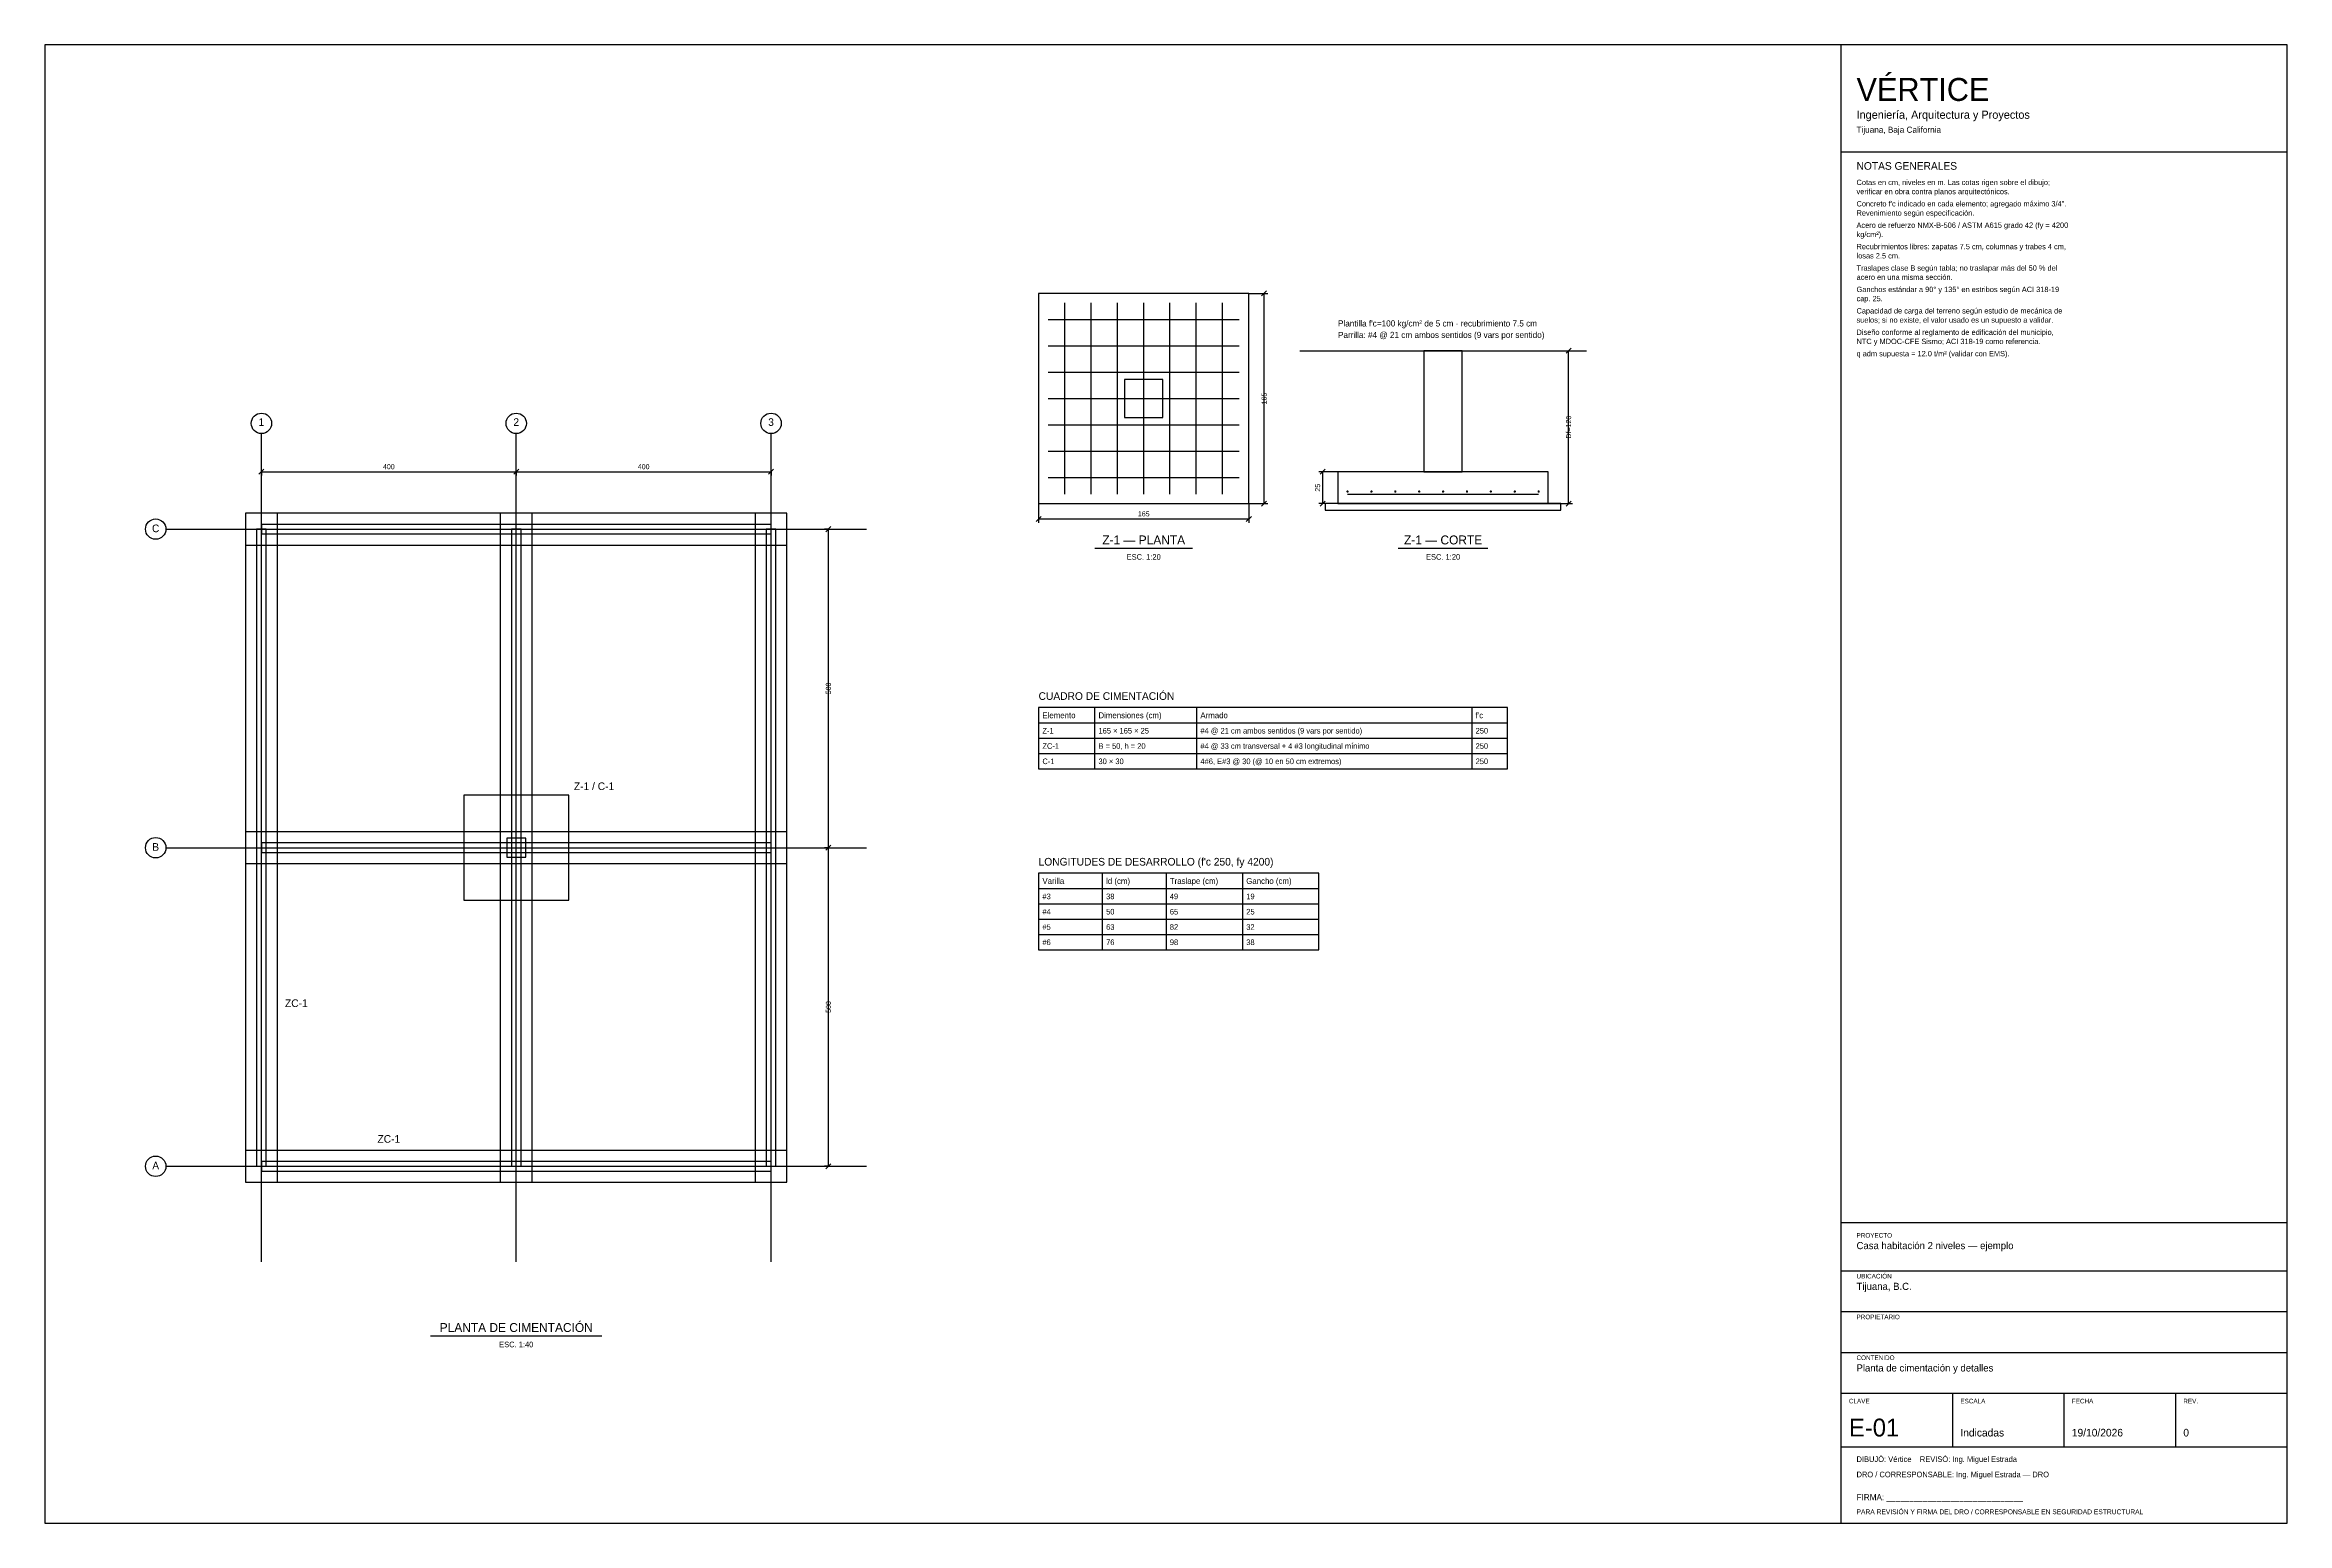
# Model space of a CAD drawing. Header units: millimetres. Extents: x 10 to 890, y 10 to 590.
import ezdxf
from ezdxf.enums import TextEntityAlignment as Align

# ---------------------------------------------------------------- set-up
doc = ezdxf.new("R2010")
doc.units = ezdxf.units.MM
for name, color, linetype in [('ACERO', 1, 'CONTINUOUS'), ('CONCRETO', 7, 'CONTINUOUS'), ('COTAS', 3, 'CONTINUOUS'), ('CUADRO', 7, 'CONTINUOUS'), ('EJES', 1, 'CONTINUOUS'), ('MARCO', 7, 'CONTINUOUS'), ('MUROS', 7, 'CONTINUOUS'), ('NOTAS', 7, 'CONTINUOUS'), ('SUELO', 8, 'CONTINUOUS'), ('TEXTO', 7, 'CONTINUOUS')]:
    doc.layers.add(name, color=color, linetype=linetype)

msp = doc.modelspace()

# ---------------------------------------------------------------- linework, layer by layer
at = {"layer": 'ACERO'}
for p, q in [((410.312, 413.75), (410.312, 488.75)), ((420.625, 413.75), (420.625, 488.75)), ((430.938, 413.75), (430.938, 488.75)), ((441.25, 413.75), (441.25, 488.75)), ((451.562, 413.75), (451.562, 488.75)), ((461.875, 413.75), (461.875, 488.75)), ((472.188, 413.75), (472.188, 488.75)), ((403.75, 482.188), (478.75, 482.188)), ((403.75, 471.875), (478.75, 471.875)), ((403.75, 461.562), (478.75, 461.562)), ((403.75, 451.25), (478.75, 451.25)), ((403.75, 440.938), (478.75, 440.938)), ((403.75, 430.625), (478.75, 430.625)), ((403.75, 420.312), (478.75, 420.312)), ((521.25, 413.75), (596.25, 413.75))]:
    msp.add_line(p, q, dxfattribs=at)
at = {"layer": 'ACERO', "const_width": 0.45}
for points in [[(521.025, 414.75, 1), (521.475, 414.75, 1)], [(530.4, 414.75, 1), (530.85, 414.75, 1)], [(539.775, 414.75, 1), (540.225, 414.75, 1)], [(549.15, 414.75, 1), (549.6, 414.75, 1)], [(558.525, 414.75, 1), (558.975, 414.75, 1)], [(567.9, 414.75, 1), (568.35, 414.75, 1)], [(577.275, 414.75, 1), (577.725, 414.75, 1)], [(586.65, 414.75, 1), (587.1, 414.75, 1)], [(596.025, 414.75, 1), (596.475, 414.75, 1)]]:
    msp.add_lwpolyline(points, format="xyb", close=True, dxfattribs=at)
at = {"layer": 'CONCRETO'}
for p, q in [((482.5, 492.5), (400, 492.5)), ((400, 492.5), (400, 410)), ((482.5, 410), (482.5, 492.5)), ((566.25, 470), (551.25, 470)), ((551.25, 470), (551.25, 422.5)), ((566.25, 422.5), (566.25, 470)), ((448.75, 458.75), (433.75, 458.75)), ((433.75, 458.75), (433.75, 443.75)), ((448.75, 443.75), (448.75, 458.75)), ((433.75, 443.75), (448.75, 443.75)), ((600, 422.5), (517.5, 422.5)), ((517.5, 422.5), (517.5, 410)), ((551.25, 422.5), (566.25, 422.5)), ((600, 410), (600, 422.5)), ((301.25, 406.25), (88.75, 406.25)), ((88.75, 406.25), (88.75, 393.75)), ((101.25, 406.25), (88.75, 406.25)), ((88.75, 406.25), (88.75, 143.75)), ((101.25, 143.75), (101.25, 406.25)), ((201.25, 406.25), (188.75, 406.25)), ((188.75, 406.25), (188.75, 143.75)), ((201.25, 143.75), (201.25, 406.25)), ((301.25, 406.25), (288.75, 406.25)), ((288.75, 406.25), (288.75, 143.75)), ((301.25, 393.75), (301.25, 406.25)), ((301.25, 143.75), (301.25, 406.25)), ((400, 410), (482.5, 410)), ((517.5, 410), (600, 410)), ((88.75, 393.75), (301.25, 393.75)), ((215.625, 295.625), (174.375, 295.625)), ((174.375, 295.625), (174.375, 254.375)), ((215.625, 254.375), (215.625, 295.625)), ((301.25, 281.25), (88.75, 281.25)), ((88.75, 281.25), (88.75, 268.75)), ((198.75, 278.75), (191.25, 278.75)), ((191.25, 278.75), (191.25, 271.25)), ((198.75, 271.25), (198.75, 278.75)), ((301.25, 268.75), (301.25, 281.25)), ((88.75, 268.75), (301.25, 268.75)), ((191.25, 271.25), (198.75, 271.25)), ((174.375, 254.375), (215.625, 254.375)), ((301.25, 156.25), (88.75, 156.25)), ((88.75, 156.25), (88.75, 143.75)), ((301.25, 143.75), (301.25, 156.25)), ((88.75, 143.75), (301.25, 143.75)), ((88.75, 143.75), (101.25, 143.75)), ((188.75, 143.75), (201.25, 143.75)), ((288.75, 143.75), (301.25, 143.75))]:
    msp.add_line(p, q, dxfattribs=at)
at = {"layer": 'COTAS'}
for p, q in [((487.5, 491.5), (489.5, 493.5)), ((482.5, 492.5), (490, 492.5)), ((488.5, 410), (488.5, 492.5)), ((600, 470), (609.5, 470)), ((607, 469), (609, 471)), ((608, 410), (608, 470)), ((94, 421.5), (96, 423.5)), ((95, 422.5), (95, 421)), ((95, 422.5), (195, 422.5)), ((194, 421.5), (196, 423.5)), ((194, 421.5), (196, 423.5)), ((195, 422.5), (195, 421)), ((195, 422.5), (195, 421)), ((195, 422.5), (295, 422.5)), ((294, 421.5), (296, 423.5)), ((295, 422.5), (295, 421)), ((517.5, 422.5), (510, 422.5)), ((510.5, 421.5), (512.5, 423.5)), ((511.5, 410), (511.5, 422.5)), ((399, 403), (401, 405)), ((400, 410), (400, 402.5)), ((481.5, 403), (483.5, 405)), ((482.5, 410), (482.5, 402.5)), ((482.5, 410), (490, 410)), ((487.5, 409), (489.5, 411)), ((517.5, 410), (510, 410)), ((510.5, 409), (512.5, 411)), ((600, 410), (609.5, 410)), ((607, 409), (609, 411)), ((317.5, 400), (316, 400)), ((316.5, 399), (318.5, 401)), ((317.5, 275), (317.5, 400)), ((400, 404), (482.5, 404)), ((317.5, 275), (316, 275)), ((317.5, 275), (316, 275)), ((316.5, 274), (318.5, 276)), ((316.5, 274), (318.5, 276)), ((317.5, 150), (317.5, 275)), ((317.5, 150), (316, 150)), ((316.5, 149), (318.5, 151))]:
    msp.add_line(p, q, dxfattribs=at)
at = {"layer": 'CUADRO'}
for p, q in [((715, 548), (890, 548)), ((715, 128), (890, 128)), ((715, 109), (890, 109)), ((715, 93), (890, 93)), ((715, 77), (890, 77)), ((715, 61), (890, 61)), ((758.75, 40), (758.75, 61)), ((802.5, 40), (802.5, 61)), ((846.25, 40), (846.25, 61)), ((715, 40), (890, 40))]:
    msp.add_line(p, q, dxfattribs=at)
at = {"layer": 'EJES'}
for p, q in [((95, 112.5), (95, 437.5)), ((195, 112.5), (195, 437.5)), ((295, 112.5), (295, 437.5)), ((57.5, 400), (332.5, 400)), ((57.5, 275), (332.5, 275)), ((57.5, 150), (332.5, 150))]:
    msp.add_line(p, q, dxfattribs=at)
for centre in [(95, 441.5), (195, 441.5), (295, 441.5), (53.5, 400), (53.5, 275), (53.5, 150)]:
    msp.add_circle(centre, 4, dxfattribs=at)
at = {"layer": 'MARCO'}
for p, q in [((890, 590), (10, 590)), ((10, 590), (10, 10)), ((715, 10), (715, 590)), ((890, 10), (890, 590)), ((10, 10), (890, 10))]:
    msp.add_line(p, q, dxfattribs=at)
at = {"layer": 'MUROS'}
for p, q in [((96.875, 400), (93.125, 400)), ((93.125, 400), (93.125, 150)), ((295, 401.875), (95, 401.875)), ((95, 401.875), (95, 398.125)), ((95, 398.125), (295, 398.125)), ((96.875, 150), (96.875, 400)), ((196.875, 400), (193.125, 400)), ((193.125, 400), (193.125, 150)), ((196.875, 150), (196.875, 400)), ((296.875, 400), (293.125, 400)), ((293.125, 400), (293.125, 150)), ((295, 398.125), (295, 401.875)), ((296.875, 150), (296.875, 400)), ((295, 276.875), (95, 276.875)), ((95, 276.875), (95, 273.125)), ((95, 273.125), (295, 273.125)), ((295, 273.125), (295, 276.875)), ((93.125, 150), (96.875, 150)), ((295, 151.875), (95, 151.875)), ((95, 151.875), (95, 148.125)), ((193.125, 150), (196.875, 150)), ((293.125, 150), (296.875, 150)), ((295, 148.125), (295, 151.875)), ((95, 148.125), (295, 148.125))]:
    msp.add_line(p, q, dxfattribs=at)
at = {"layer": 'SUELO'}
for p, q in [((502.5, 470), (615, 470)), ((605, 410), (512.5, 410)), ((512.5, 410), (512.5, 407.5)), ((512.5, 407.5), (605, 407.5)), ((605, 407.5), (605, 410))]:
    msp.add_line(p, q, dxfattribs=at)
at = {"layer": 'TEXTO'}
for p, q in [((422.05, 392.5), (460.45, 392.5)), ((541.15, 392.5), (576.35, 392.5)), ((584, 330), (400, 330)), ((400, 330), (400, 306)), ((422, 330), (422, 306)), ((462, 330), (462, 306)), ((570, 330), (570, 306)), ((584, 306), (584, 330)), ((400, 324), (584, 324)), ((400, 318), (584, 318)), ((400, 312), (584, 312)), ((400, 306), (584, 306)), ((510, 265), (400, 265)), ((400, 265), (400, 235)), ((425, 265), (425, 235)), ((450, 265), (450, 235)), ((480, 265), (480, 235)), ((510, 235), (510, 265)), ((400, 259), (510, 259)), ((400, 253), (510, 253)), ((400, 247), (510, 247)), ((400, 241), (510, 241)), ((400, 235), (510, 235)), ((161.4, 83.5), (228.6, 83.5))]:
    msp.add_line(p, q, dxfattribs=at)

# ---------------------------------------------------------------- texts
at = {"layer": 'COTAS'}
for s, p in [('165', (489.5, 451.25)), ('Df=120', (609, 440)), ('25', (510.5, 416.25)), ('500', (318.5, 337.5)), ('500', (318.5, 212.5))]:
    msp.add_text(s, height=2, rotation=90, dxfattribs=at).set_placement(p, align=Align.CENTER)
for s, p in [('400', (145, 423.5)), ('400', (245, 423.5)), ('165', (441.25, 405))]:
    msp.add_text(s, height=2, dxfattribs=at).set_placement(p, align=Align.CENTER)
at = {"layer": 'CUADRO'}
for s, height, p in [('VÉRTICE', 9, (721, 568)), ('Ingeniería, Arquitectura y Proyectos', 3.2, (721, 561)), ('Tijuana, Baja California', 2.4, (721, 555.5)), ('PROYECTO', 1.8, (721, 122)), ('Casa habitación 2 niveles — ejemplo', 2.8, (721, 117.5)), ('UBICACIÓN', 1.8, (721, 106)), ('Tijuana, B.C.', 2.8, (721, 101.5)), ('PROPIETARIO', 1.8, (721, 90)), ('CONTENIDO', 1.8, (721, 74)), ('Planta de cimentación y detalles', 2.8, (721, 69.5)), ('CLAVE', 1.8, (718, 57)), ('ESCALA', 1.8, (761.75, 57)), ('FECHA', 1.8, (805.5, 57)), ('REV.', 1.8, (849.25, 57)), ('E-01', 7, (718, 44)), ('Indicadas', 3, (761.75, 44)), ('19/10/2026', 3, (805.5, 44)), ('0', 3, (849.25, 44)), ('DIBUJÓ: Vértice    REVISÓ: Ing. Miguel Estrada', 2.2, (721, 34)), ('DRO / CORRESPONSABLE: Ing. Miguel Estrada — DRO', 2.2, (721, 28)), ('FIRMA: ______________________________', 2.4, (721, 19)), ('PARA REVISIÓN Y FIRMA DEL DRO / CORRESPONSABLE EN SEGURIDAD ESTRUCTURAL', 1.9, (721, 13.5))]:
    msp.add_text(s, height=height, dxfattribs=at).set_placement(p)
at = {"layer": 'EJES'}
for s, p in [('1', (95, 440.5)), ('2', (195, 440.5)), ('3', (295, 440.5)), ('C', (53.5, 398.8)), ('B', (53.5, 273.8)), ('A', (53.5, 148.8))]:
    msp.add_text(s, height=3, dxfattribs=at).set_placement(p, align=Align.CENTER)
at = {"layer": 'NOTAS'}
for s, height, p in [('Cotas en cm, niveles en m. Las cotas rigen sobre el dibujo;', 2.1, (721, 535)), ('NOTAS GENERALES', 3, (721, 541)), ('verificar en obra contra planos arquitectónicos.', 2.1, (721, 531.4)), ('Concreto f\'c indicado en cada elemento; agregado máximo 3/4".', 2.1, (721, 526.6)), ('Acero de refuerzo NMX-B-506 / ASTM A615 grado 42 (fy = 4200', 2.1, (721, 518.2)), ('Revenimiento según especificación.', 2.1, (721, 523)), ('kg/cm²).', 2.1, (721, 514.6)), ('Recubrimientos libres: zapatas 7.5 cm, columnas y trabes 4 cm,', 2.1, (721, 509.8)), ('Traslapes clase B según tabla; no traslapar más del 50 % del', 2.1, (721, 501.4)), ('losas 2.5 cm.', 2.1, (721, 506.2)), ('acero en una misma sección.', 2.1, (721, 497.8)), ('Ganchos estándar a 90° y 135° en estribos según ACI 318-19', 2.1, (721, 493)), ('cap. 25.', 2.1, (721, 489.4)), ('Capacidad de carga del terreno según estudio de mecánica de', 2.1, (721, 484.6)), ('suelos; si no existe, el valor usado es un supuesto a validar.', 2.1, (721, 481)), ('Diseño conforme al reglamento de edificación del municipio,', 2.1, (721, 476.2)), ('q adm supuesta = 12.0 t/m² (validar con EMS).', 2.1, (721, 467.8)), ('NTC y MDOC-CFE Sismo; ACI 318-19 como referencia.', 2.1, (721, 472.6))]:
    msp.add_text(s, height=height, dxfattribs=at).set_placement(p)
at = {"layer": 'TEXTO'}
for s, height, p in [("Plantilla f'c=100 kg/cm² de 5 cm · recubrimiento 7.5 cm", 2.4, (517.5, 479.5)), ('Parrilla: #4 @ 21 cm ambos sentidos (9 vars por sentido)', 2.4, (517.5, 475)), ('CUADRO DE CIMENTACIÓN', 3, (400, 333)), ('Elemento', 2.3, (401.5, 325.8)), ('Dimensiones (cm)', 2.3, (423.5, 325.8)), ('Armado', 2.3, (463.5, 325.8)), ("f'c", 2.3, (571.5, 325.8)), ('Z-1', 2.2, (401.5, 319.8)), ('165 × 165 × 25', 2.2, (423.5, 319.8)), ('#4 @ 21 cm ambos sentidos (9 vars por sentido)', 2.2, (463.5, 319.8)), ('250', 2.2, (571.5, 319.8)), ('ZC-1', 2.2, (401.5, 313.8)), ('C-1', 2.2, (401.5, 307.8)), ('30 × 30', 2.2, (423.5, 307.8)), ('B = 50, h = 20', 2.2, (423.5, 313.8)), ('#4 @ 33 cm transversal + 4 #3 longitudinal mínimo', 2.2, (463.5, 313.8)), ('4#6, E#3 @ 30 (@ 10 en 50 cm extremos)', 2.2, (463.5, 307.8)), ('250', 2.2, (571.5, 313.8)), ('250', 2.2, (571.5, 307.8)), ('Z-1 / C-1', 3, (217.625, 297.625)), ("LONGITUDES DE DESARROLLO (f'c 250, fy 4200)", 3, (400, 268)), ('#3', 2.2, (401.5, 254.8)), ('Varilla', 2.3, (401.5, 260.8)), ('38', 2.2, (426.5, 254.8)), ('ld (cm)', 2.3, (426.5, 260.8)), ('49', 2.2, (451.5, 254.8)), ('Traslape (cm)', 2.3, (451.5, 260.8)), ('Gancho (cm)', 2.3, (481.5, 260.8)), ('19', 2.2, (481.5, 254.8)), ('#4', 2.2, (401.5, 248.8)), ('50', 2.2, (426.5, 248.8)), ('65', 2.2, (451.5, 248.8)), ('25', 2.2, (481.5, 248.8)), ('#5', 2.2, (401.5, 242.8)), ('#6', 2.2, (401.5, 236.8)), ('63', 2.2, (426.5, 242.8)), ('76', 2.2, (426.5, 236.8)), ('82', 2.2, (451.5, 242.8)), ('98', 2.2, (451.5, 236.8)), ('32', 2.2, (481.5, 242.8)), ('38', 2.2, (481.5, 236.8)), ('ZC-1', 3, (104.25, 212.5))]:
    msp.add_text(s, height=height, dxfattribs=at).set_placement(p)
for s, height, p in [('Z-1 — PLANTA', 3.5, (441.25, 394)), ('Z-1 — CORTE', 3.5, (558.75, 394)), ('ESC. 1:20', 2.2, (441.25, 388)), ('ESC. 1:20', 2.2, (558.75, 388)), ('ZC-1', 3, (145, 159.25)), ('PLANTA DE CIMENTACIÓN', 3.5, (195, 85)), ('ESC. 1:40', 2.2, (195, 79))]:
    msp.add_text(s, height=height, dxfattribs=at).set_placement(p, align=Align.CENTER)

doc.saveas('drawing.dxf')
